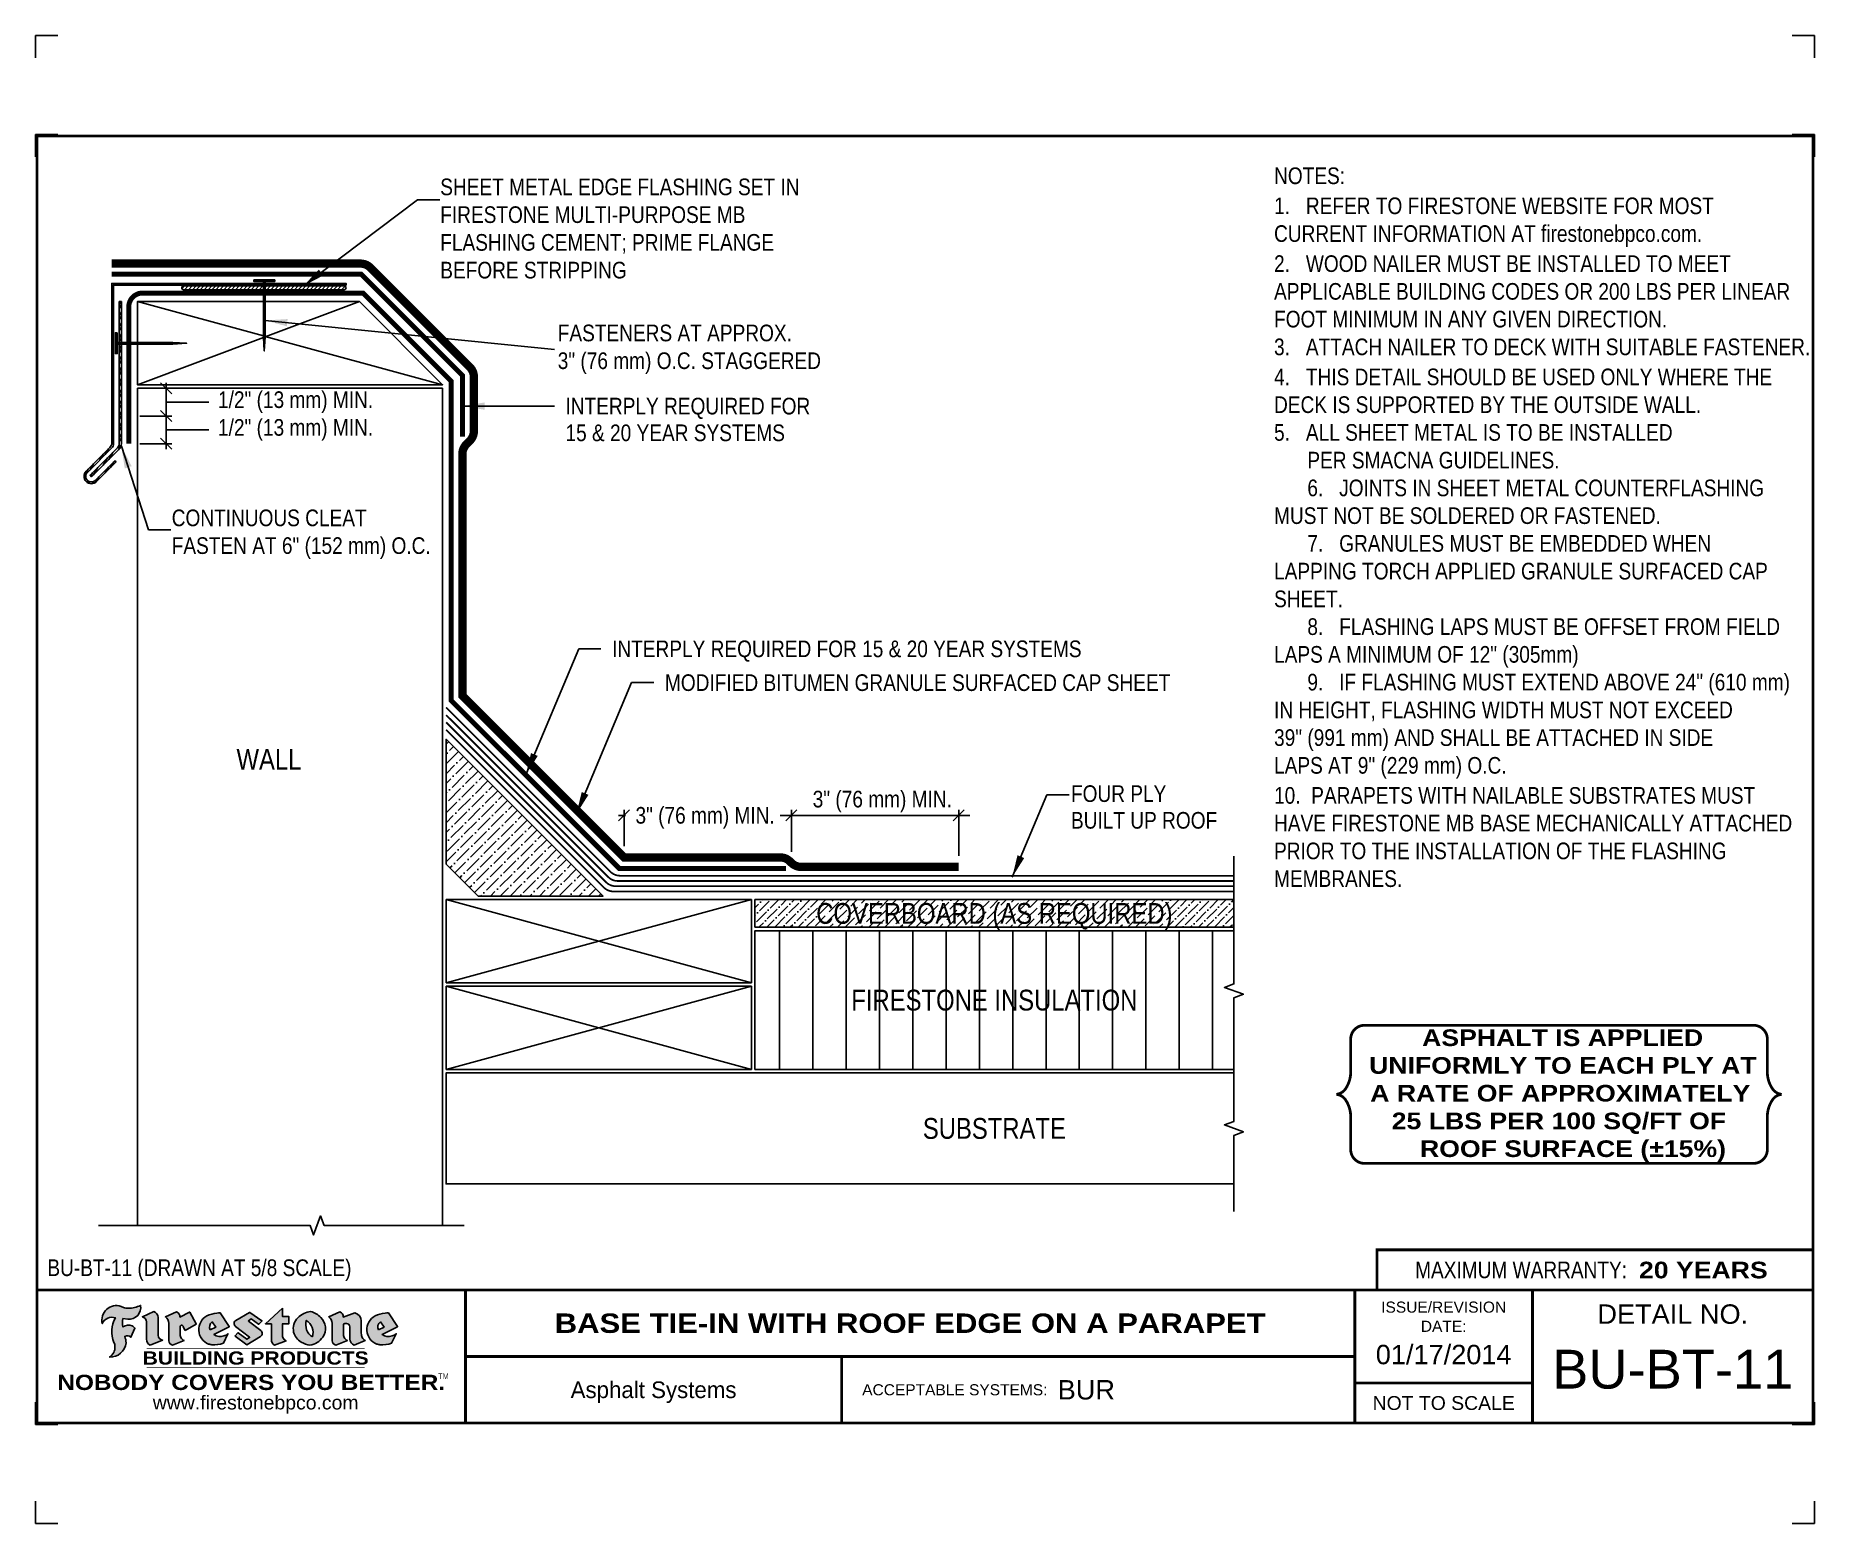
# Model space of a CAD drawing. Header units: inches. Extents: x -719.7 to -699.6, y -114.5 to -97.7.
import ezdxf
from ezdxf.enums import TextEntityAlignment as Align

# ---------------------------------------------------------------- set-up
doc = ezdxf.new("R2010")
doc.units = ezdxf.units.IN
doc.header["$MEASUREMENT"] = 0
doc.layers.get('0').update_dxf_attribs({"linetype": 'CONTINUOUS'})
doc.layers.get('DEFPOINTS').update_dxf_attribs({"linetype": 'CONTINUOUS'})
for name, color, linetype in [('FSBP-ACCESSORY-OTHER', 7, 'CONTINUOUS'), ('FSBP-ANNO-LABEL', 7, 'CONTINUOUS'), ('FSBP-ANNO-NOTE', 7, 'CONTINUOUS'), ('FSBP-COVERBOARD_CANT', 46, 'CONTINUOUS'), ('FSBP-INSULATION', 7, 'CONTINUOUS'), ('FSBP-MEMBRANE', 7, 'CONTINUOUS'), ('FSBP-SEALANTS', 1, 'CONTINUOUS'), ('FSBP-SUBSTRATE-GENERIC', 9, 'CONTINUOUS'), ('FSBP-TTLB', 7, 'CONTINUOUS'), ('FSBP-TTLB-BORDER', 7, 'CONTINUOUS'), ('FSBP-TTLB-TEXT', 7, 'CONTINUOUS'), ('FSBP-WALL-CURB', 9, 'CONTINUOUS'), ('FSBP-WOOD', 7, 'CONTINUOUS')]:
    doc.layers.add(name, color=color, linetype=linetype)
doc.styles.add('ARIAL', font='arial.ttf')
doc.styles.add('ARIAL_BOLD', font='')
doc.styles.add('ARIAL_NAR', font='ARIALN.TTF')
doc.styles.add('BANKGOTHIC', font='bgothm.ttf')
doc.styles.add('FSBP_ARIAL_NAR', font='ARIALN.TTF')
doc.styles.get('ARIAL_BOLD').set_extended_font_data('Arial Black')
doc.dimstyles.new('FSBP-DIM', dxfattribs={"dimtxt": 0.1875, "dimasz": 0.125, "dimexe": 0.0625, "dimexo": 0.125, "dimgap": 0.125, "dimtad": 0, "dimdec": 0, "dimzin": 1, "dimdsep": 46, "dimlunit": 4, "dimtxsty": 'ARIAL_NAR', "dimblk": 'OBLIQUE', "dimcen": 0.09375, "dimdle": 0.0625, "dimclrd": 256, "dimclre": 256, "dimclrt": 256, "dimadec": 0, "dimazin": 0, "dimtfac": 1, "dimtdec": 0, "dimtmove": 1, "dimatfit": 3, "dimfxl": 0, "dimtolj": 1, "dimtzin": 0, "dimlwd": -1, "dimlwe": -1, "dimarcsym": 0})
doc.dimstyles.new('FSBP-LEADER', dxfattribs={"dimtxt": 0.1875, "dimasz": 0.25, "dimexe": 0.0625, "dimexo": 0.125, "dimgap": 0.125, "dimtad": 0, "dimtih": 1, "dimtoh": 1, "dimdec": 4, "dimzin": 0, "dimdsep": 46, "dimlunit": 4, "dimtxsty": 'ARIAL_NAR', "dimcen": 0.09375, "dimclrd": 256, "dimclre": 256, "dimclrt": 256, "dimadec": 0, "dimazin": 0, "dimtfac": 1, "dimtdec": 4, "dimtofl": 0, "dimtmove": 0, "dimatfit": 3, "dimfxl": 0, "dimtolj": 1, "dimtzin": 0, "dimlwd": -1, "dimlwe": -1, "dimarcsym": 0})

msp = doc.modelspace()

# ---------------------------------------------------------------- texts
at = {"layer": 'DEFPOINTS', "style": 'ARIAL_NAR'}
msp.add_text('BU-BT-11 (DRAWN AT 5/8 SCALE)', height=0.1875, dxfattribs=at).set_placement((-719.5198163187681, -111.5917365816884), align=Align.MIDDLE_LEFT)
at = {"layer": 'FSBP-ANNO-LABEL', "style": 'ARIAL_NAR'}
for s, p in [('INTERPLY REQUIRED FOR', (-713.6853532856825, -101.8853136335501)), ('15 & 20 YEAR SYSTEMS', (-713.6853532856825, -102.1860948835501)), ('INTERPLY REQUIRED FOR 15 & 20 YEAR SYSTEMS', (-713.1607432761942, -104.6198300857751)), ('MODIFIED BITUMEN GRANULE SURFACED CAP SHEET', (-712.5655654618334, -105.0006237130033)), ('FOUR PLY', (-707.9934201617389, -106.2508170882263)), ('BUILT UP ROOF', (-707.9934201617389, -106.5515983382263))]:
    msp.add_text(s, height=0.1875, dxfattribs=at).set_placement(p, align=Align.MIDDLE_LEFT)
for s, p in [('WALL', (-717.0242746859255, -105.8647827613246)), ('COVERBOARD (AS REQUIRED)', (-708.8557492634064, -107.6005173162037)), ('FIRESTONE INSULATION', (-708.8557492634064, -108.5770798162037)), ('SUBSTRATE', (-708.8557492634064, -110.0223923162037))]:
    msp.add_text(s, height=0.234375, dxfattribs=at).set_placement(p, align=Align.MIDDLE_CENTER)
at = {"layer": 'FSBP-ANNO-LABEL', "char_height": 0.1875, "attachment_point": 1, "style": 'ARIAL_NAR'}
for s, width, insert in [('SHEET METAL EDGE FLASHING SET IN\\PFIRESTONE MULTI-PURPOSE MB\\PFLASHING CEMENT; PRIME FLANGE\\PBEFORE STRIPPING', 4.325969499621351, (-715.0958643081758, -99.32201433499722)), ('FASTENERS AT APPROX. \\P3" (76 mm) O.C. STAGGERED', 4.325969499621351, (-713.7726215868446, -100.9675549971698)), ('CONTINUOUS CLEAT\\PFASTEN AT 6" (152 mm) O.C.', 2.936934705778185, (-718.1196957209359, -103.0505387184344))]:
    msp.add_mtext_dynamic_manual_height_columns(s, width=width, gutter_width=5, heights=[0], dxfattribs=dict(at, insert=insert))
at = {"layer": 'FSBP-ANNO-NOTE', "char_height": 0.1875, "attachment_point": 1}
for s, width, heights, insert, style in [('NOTES:\\P{\\H0.083333x;\\P\\pi-0.375,l0.375;}1.   REFER TO FIRESTONE WEBSITE FOR MOST \\P\\pi0;CURRENT INFORMATION AT firestonebpco.com.\\P\\pl0;{\\H0.083333x;\\P\\pi-0.375,l0.375;}2.   WOOD NAILER MUST BE INSTALLED TO MEET APPLICABLE BUILDING CODES OR 200 LBS PER LINEAR FOOT MINIMUM IN ANY GIVEN DIRECTION.\\P3.   ATTACH NAILER TO DECK WITH SUITABLE FASTENER.{\\H0.083333x;\\P\\P}4.   THIS DETAIL SHOULD BE USED ONLY WHERE THE DECK IS SUPPORTED BY THE OUTSIDE WALL.\\P\\pi0,l0;5.   ALL SHEET METAL IS TO BE INSTALLED \\P\\pi0.375;PER SMACNA GUIDELINES.{\\H0.083333x; \\P\\pi-0.375,l0.375;}6.   JOINTS IN SHEET METAL COUNTERFLASHING MUST NOT BE SOLDERED OR FASTENED.\\P7.   GRANULES MUST BE EMBEDDED WHEN LAPPING TORCH APPLIED GRANULE SURFACED CAP SHEET.\\P8.   FLASHING LAPS MUST BE OFFSET FROM FIELD LAPS A MINIMUM OF 12" (305mm)\\P9.   IF FLASHING MUST EXTEND ABOVE 24" (610 mm) IN HEIGHT, FLASHING WIDTH MUST NOT EXCEED \\P\\pi0;39" (991 mm) AND SHALL BE ATTACHED IN SIDE  \\PLAPS AT 9" (229 mm) O.C.\\P{\\H0.083333x;\\P\\pi-0.375;}10.  PARAPETS WITH NAILABLE SUBSTRATES MUST HAVE FIRESTONE MB BASE MECHANICALLY ATTACHED PRIOR TO THE INSTALLATION OF THE FLASHING MEMBRANES.', 5.863954758959153, [8.83893035129768], (-705.7062552672469, -99.19662803454776), 'FSBP_ARIAL_NAR'), ('\\pi0.37984,l0.375;ASPHALT IS APPLIED \\P\\pi-0.21655;UNIFORMLY TO EACH PLY AT \\P\\pi0.17081,l0;A RATE OF APPROXIMATELY \\P\\pi0.41286;25 LBS PER 100 SQ/FT OF\\P\\pi0.27286,l0.375; ROOF SURFACE (±15%)', 4.503719929351178, [1.529031577059873], (-704.7941147788533, -108.9067194219369), 'ARIAL_BOLD')]:
    msp.add_mtext_dynamic_manual_height_columns(s, width=width, gutter_width=1.09375, heights=heights, dxfattribs=dict(at, insert=insert, style=style))

# ---------------------------------------------------------------- blocks, each defined once
blk = doc.blocks.new('_OBLIQUE')
at = {"color": 0, "linetype": 'ByBlock'}
blk.add_line((-0.5, -0.5), (0.5, 0.5), dxfattribs=at)
blk = doc.blocks.new('*D12')
at = {"layer": 'DEFPOINTS', "color": 0, "transparency": 16777216}
for p in [(-713.0260541681135, -106.4964664108369), (-713.0260541681135, -106.9692673162038), (-711.1418877831958, -107.0305340007638)]:
    blk.add_point(p, dxfattribs=at)
at = {"layer": 'FSBP-ANNO-LABEL', "transparency": 16777216}
for p, q in [((-713.0885541681135, -106.4964664108369), (-713.008774214794, -106.4964664108369)), ((-713.0260541681135, -106.8442673162038), (-713.0260541681135, -106.4339664108369)), ((-711.0793877831958, -106.4964664108369), (-711.2177186213424, -106.4964664108369)), ((-711.1418877831958, -106.9055340007638), (-711.1418877831958, -106.4339664108369))]:
    blk.add_line(p, q, dxfattribs=at)
at = {"layer": 'FSBP-ANNO-LABEL', "transparency": 16777216, "xscale": 0.125, "yscale": 0.125, "zscale": 0.125, "rotation": 180}
blk.add_blockref('_OBLIQUE', (-713.0260541681135, -106.4964664108369), dxfattribs=at)
at = {"layer": 'FSBP-ANNO-LABEL', "transparency": 16777216, "xscale": 0.125, "yscale": 0.125, "zscale": 0.125}
blk.add_blockref('_OBLIQUE', (-711.1418877831958, -106.4964664108369), dxfattribs=at)
at = {"layer": 'FSBP-ANNO-LABEL', "transparency": 16777216, "insert": (-712.1132464180682, -106.5234353532014), "char_height": 0.1875, "attachment_point": 5, "style": 'ARIAL_NAR'}
blk.add_mtext('\\A1;3" (76 mm) MIN.', dxfattribs=at)
blk = doc.blocks.new('*D13')
at = {"layer": 'DEFPOINTS', "color": 0, "transparency": 16777216}
for p in [(-711.1418877831958, -106.4964664108369), (-711.1418877831958, -107.0305340007638), (-709.2577213982779, -107.0762985662037)]:
    blk.add_point(p, dxfattribs=at)
at = {"layer": 'FSBP-ANNO-LABEL', "transparency": 16777216}
for p, q in [((-711.1418877831958, -106.4964664108369), (-711.2668877831958, -106.4964664108369)), ((-711.1418877831958, -106.9055340007638), (-711.1418877831958, -106.4339664108369)), ((-709.2577213982779, -106.4964664108369), (-711.1418877831958, -106.4964664108369)), ((-709.2577213982779, -106.9512985662037), (-709.2577213982779, -106.4339664108369)), ((-709.2577213982779, -106.4964664108369), (-709.1327213982779, -106.4964664108369))]:
    blk.add_line(p, q, dxfattribs=at)
at = {"layer": 'FSBP-ANNO-LABEL', "transparency": 16777216, "xscale": 0.125, "yscale": 0.125, "zscale": 0.125}
blk.add_blockref('_OBLIQUE', (-711.1418877831958, -106.4964664108369), dxfattribs=at)
at = {"layer": 'FSBP-ANNO-LABEL', "transparency": 16777216, "xscale": 0.125, "yscale": 0.125, "zscale": 0.125, "rotation": 180}
blk.add_blockref('_OBLIQUE', (-709.2577213982779, -106.4964664108369), dxfattribs=at)
at = {"layer": 'FSBP-ANNO-LABEL', "transparency": 16777216, "insert": (-710.1176093985123, -106.3404318385656), "char_height": 0.1875, "attachment_point": 5, "style": 'ARIAL_NAR'}
blk.add_mtext('\\A1;3" (76 mm) MIN.', dxfattribs=at)
blk = doc.blocks.new('TTLB-ASPHALT_1')
at = {"layer": 'FSBP-TTLB-TEXT'}
h = blk.add_hatch(color=1, dxfattribs=at)
edge = h.paths.add_edge_path()
edge.add_arc((1.037309769669577, -0.1982514792917272), 0.1319107607348553, 264.0410451462098, 370.3106169565175)
edge.add_arc((1.027551646585692, 0.1214293576525733), 0.3273056962876235, 270.05058356628535, 295.23459397187514, ccw=False)
edge.add_arc((1.022801957313334, -0.06680179986895496), 0.1391656561713503, 249.3281275763668, 272.0749124149863, ccw=False)
edge.add_line((0.9736743133014443, -0.1970076156048179), (0.9474927838574558, -0.1852745150568325))
edge.add_arc((0.8939498971398336, -0.3394262635682139), 0.1631857907024099, 70.84590087378872, 194.3325259843273)
edge.add_arc((0.8444260109029358, -0.4259936440910792), 0.1179914261095279, 70.96950098067128, 156.9641407594482, ccw=False)
edge.add_arc((1.153141409296893, -0.4684497516079489), 0.3110405457095052, 150.323113748316, 203.2084295854517)
edge.add_arc((0.7562495500623072, -0.6412608153899839), 0.1218587156617311, 0.8849157075190988, 24.346689398949877, ccw=False)
edge.add_arc((0.749378166569727, -0.6475258110744306), 0.1289731377238325, -58.36655102076742, 3.6216782311386737, ccw=False)
edge.add_arc((0.825669902954445, -0.5792158350996175), 0.1783301886510355, 267.2205474105585, 354.1381621173521)
edge.add_arc((0.7903121048625223, -0.6011409294291781), 0.2127878929608591, 0.9996158580669169, 21.00503380861242)
edge.add_arc((1.018807122639402, -0.5666691048185157), 0.0513639566841585, 40.821177131732725, 125.52727787225791, ccw=False)
edge.add_line((1.057676976260041, -0.5330924682126437), (1.102776947655911, -0.4308018311949837))
edge.add_arc((1.040858222524662, -0.4699705673995993), 0.07326744446031509, 32.31675181867256, 66.31481236598174)
edge.add_arc((1.03226251882532, -0.5063316993097686), 0.1102246948011782, 69.8179132332389, 125.254734720681)
edge.add_arc((1.127708877207283, -0.3689593535312383), 0.1659710644737306, 164.1569669952081, 196.5811013160487, ccw=False)
edge.add_line((0.9680425188342383, -0.3236487780942383), (1.023615334387159, -0.3294494641845773))
h = blk.add_hatch(color=1, dxfattribs=at)
edge = h.paths.add_edge_path()
edge.add_line((1.275239419159561, -0.6223407783464694), (1.415345367376062, -0.5660418822574371))
edge.add_arc((1.421019305783972, -0.5090099247487814), 0.05731350411836947, 181.9717871001989, 264.31851000495806, ccw=False)
edge.add_line((1.363739737527226, -0.5109819325197265), (1.363412352251203, -0.3102363679013962))
edge.add_arc((1.294263659668758, -0.3103491388304036), 0.06914878453844908, 0.0934405599591014, 72.42834396969012)
edge.add_line((1.315139561173908, -0.2444268274366692), (1.186839444240604, -0.3024209471341379))
edge.add_arc((1.175246268095293, -0.3585110609420923), 0.05727567197445628, -0.017399788185912257, 78.322067691347, ccw=False)
edge.add_line((1.232521937428658, -0.3585284546236807), (1.232574268422297, -0.555126496687123))
edge.add_arc((1.305699496415485, -0.5558575689677241), 0.07312888236350451, 179.4272023230205, 245.3845503102953)
h = blk.add_hatch(color=1, dxfattribs=at)
edge = h.paths.add_edge_path()
edge.add_line((1.792026821926584, -0.3839679064720229), (1.722158956877934, -0.2518542302253621))
edge.add_arc((1.720119655279632, -0.2529327078887889), 0.002306916790721916, 27.87197133405528, 117.3766794470726)
edge.add_line((1.719058846382097, -0.250884159729182), (1.610638460368705, -0.3070279753467702))
edge.add_arc((1.547088841662969, -0.306102665849437), 0.06355635479880158, 359.165808011073, 425.8793658831422)
edge.add_line((1.573061729235633, -0.2480956029480268), (1.446879247402876, -0.3051325108639702))
edge.add_arc((1.407812067100195, -0.3703571330466247), 0.07602957263902092, -3.441403975725109, 59.07992244284969, ccw=False)
edge.add_line((1.483704536400296, -0.3749210150788969), (1.483704536400296, -0.5723838140635706))
edge.add_arc((1.540537465180449, -0.5682544061150878), 0.05698275005415228, 184.1557352478595, 255.3066498366543)
edge.add_line((1.526084036778343, -0.6233736605654059), (1.657291340682093, -0.570650514527486))
edge.add_arc((1.688298576827208, -0.502139038842401), 0.07520153584805701, 207.5160880841914, 245.649226723163, ccw=False)
edge.add_arc((1.721050197024908, -0.491448816845633), 0.1093332836229113, 179.4823365255141, 204.5537900001094, ccw=False)
edge.add_line((1.611721375809452, -0.4904610114968335), (1.611721375809452, -0.4126404716788983))
edge.add_arc((1.628589765097189, -0.4141592990360436), 0.01693662875851165, 28.356188110622497, 174.8549701683584, ccw=False)
edge.add_arc((1.627340435522399, -0.4197189881350454), 0.02111886817708033, 22.216893572439517, 40.10213956426492, ccw=False)
edge.add_line((1.646891420738257, -0.4117336534413738), (1.666638796144639, -0.4549750258192233))
edge.add_arc((1.668737246926753, -0.4540167099035415), 0.002306916790685597, 204.5451281842828, 299.6323508190067)
edge.add_line((1.669877862091766, -0.4560219186518992), (1.791128135493295, -0.3870515928837648))
edge.add_line((1.791128135493295, -0.3870515928837648), (1.792026821926584, -0.3839679064720229))
h = blk.add_hatch(color=1, dxfattribs=at)
h.paths.add_polyline_path([(2.063388732080512, -0.2583237030618903, 0.02524281661523788), (2.025024361750752, -0.2610532129309178, 0.1213611957758757), (1.901773912052249, -0.3008158885520373, 0.6151668103976068), (1.93274136141747, -0.6099060679591872, 0.05306812109568645), (1.967936229862175, -0.617865745600497, 0.1150932231766138), (2.099126721549737, -0.5994933789882708), (2.151195569562105, -0.4944891916583316, -0.08755405562188731), (2.104230609512001, -0.5187113292177372, -0.265591761123442), (1.992692314386659, -0.5010701623316862), (2.165347897647223, -0.4141184325909109, 0.4518949533370738), (2.166222728871162, -0.4107679608846269)])
h.paths.add_polyline_path([(2.014217313945437, -0.4188965037300676), (1.951113654018855, -0.4515330109460507, -0.3720533890450154), (1.973177450672722, -0.3607130665457561)], flags=16)
h = blk.add_hatch(color=1, dxfattribs=at)
edge = h.paths.add_edge_path()
edge.add_arc((2.260407392426799, -0.3775796671688738), 0.0415245022322573, 123.20805433950699, 232.2027298779723, ccw=False)
edge.add_line((2.237665217914071, -0.3428366421988329), (2.393535971665983, -0.2540943745380986))
edge.add_arc((2.394677353533154, -0.2560991469722467), 0.00230691679074142, 55.64644466176969, 119.65426054492929, ccw=False)
edge.add_line((2.395979141996861, -0.2541946229174954), (2.531809646140459, -0.3470380726374032))
edge.add_arc((2.530468902927936, -0.3489153772789848), 0.00230691679070047, -42.73110123842042, 54.46613537395791, ccw=False)
edge.add_line((2.532163440279987, -0.3504807552658491), (2.498457913851155, -0.3869673252714421))
edge.add_arc((2.496763376499132, -0.385401947284592), 0.002306916790673087, 233.75270768949161, 317.26889876139137, ccw=False)
edge.add_line((2.495399362263356, -0.38726241234572), (2.413849913492982, -0.3274738082119626))
edge.add_arc((2.412485899257177, -0.3293342732731332), 0.002306916790719977, 53.75270768979654, 124.4135619297866)
edge.add_line((2.41118211687575, -0.3274311136421062), (2.382933981293377, -0.346782838468144))
edge.add_arc((2.384237763674776, -0.3486859980991568), 0.002306916790694806, 124.4135619293765, 231.8459020253658)
edge.add_line((2.382812599816248, -0.3505000469010184), (2.519899969301207, -0.4581994452042721))
edge.add_arc((2.494247019847677, -0.4908523236374407), 0.0415245022322573, -55.21225898295228, 51.84590202520451, ccw=False)
edge.add_line((2.517938320565804, -0.5249552055672808), (2.364434947484597, -0.6179520922513717))
edge.add_arc((2.363239601923482, -0.6159790200102009), 0.002306916790727131, 233.2955624372974, 301.2087215702374, ccw=False)
edge.add_line((2.361860787187538, -0.6178285429225383), (2.231266621301074, -0.5204709167214361))
edge.add_arc((2.232647938930654, -0.518623262347532), 0.002306916790697738, 135.5134179846412, 233.2179869199849, ccw=False)
edge.add_line((2.231002150870836, -0.5170067083764565), (2.262839375599356, -0.4845937328397696))
edge.add_arc((2.264485163659231, -0.4862102868108593), 0.002306916790748635, 53.03528399994502, 135.5134179853723, ccw=False)
edge.add_line((2.265872365996302, -0.4843670465239001), (2.361834678328762, -0.5565872257804898))
edge.add_arc((2.363221880665748, -0.55474398549363), 0.00230691679062697, 233.0352840000717, 302.2362632414427)
edge.add_line((2.36445241715569, -0.5566953042850713), (2.39428499383348, -0.5378823484768844))
edge.add_arc((2.393054457343538, -0.5359310296853721), 0.002306916790685158, 302.2362632406162, 412.202729876843)
edge.add_line((2.394468296066179, -0.5341081404551886), (2.234958295420142, -0.4103916733127022))
h = blk.add_hatch(color=1, dxfattribs=at)
edge = h.paths.add_edge_path()
edge.add_line((2.763460561272041, -0.2072496393923444), (2.763460561272041, -0.2969520779963801))
edge.add_arc((2.765767478062685, -0.2969520779963943), 0.00230691679065842, 179.9999999996471, 269.9999999996471)
edge.add_line((2.765767478062685, -0.2992589947870528), (2.835417693520355, -0.2992589947870528))
edge.add_arc((2.835417693520355, -0.3015659115777538), 0.002306916790701052, 0, 90, ccw=False)
edge.add_line((2.837724610311056, -0.3015659115777538), (2.837724610311056, -0.3790761307453892))
edge.add_arc((2.835417693520355, -0.3790761307453749), 0.002306916790686842, 269.99999999964706, 359.99999999964706, ccw=False)
edge.add_line((2.835417693520355, -0.3813830475360618), (2.765767478062685, -0.3813830475360618))
edge.add_arc((2.765767478062685, -0.3836899643267202), 0.00230691679065842, 90.00000000035294, 180.0000000003529)
edge.add_line((2.763460561272041, -0.3836899643267344), (2.763460561272041, -0.5033995910642801))
edge.add_arc((2.836735953378934, -0.5071368822038522), 0.07337063740681407, 177.0802527808789, 245.3249543133826)
edge.add_line((2.806105814540615, -0.5738080530967267), (2.674529557384915, -0.6226036013049594))
edge.add_arc((2.708610405062075, -0.5642984087917995), 0.0675351734460605, 177.0345319916277, 239.69264280249, ccw=False)
edge.add_line((2.641165668230087, -0.560804539009709), (2.641165668230087, -0.3836899643267344))
edge.add_arc((2.638858751439443, -0.3836899643267202), 0.00230691679065842, 359.9999999996471, 449.999999999647)
edge.add_line((2.638858751439443, -0.3813830475360618), (2.572857950769389, -0.3813830475360618))
edge.add_line((2.572857950769389, -0.3813830475360618), (2.763460561272041, -0.2072496393923444))
h = blk.add_hatch(color=1, dxfattribs=at)
edge = h.paths.add_edge_path(flags=16)
edge.add_arc((2.940363509127394, -0.4847985213681483), 0.1684614578629417, 344.5558804047865, 417.0140046669545)
edge.add_arc((3.194458079644619, -0.3883534532477739), 0.1684614578629416, 164.5558804047865, 237.0140046669546)
edge = h.paths.add_edge_path()
edge.add_arc((3.069375116502187, -0.4399344555144893), 0.1828726885096673, 136.0914512150047, 191.213418978326)
edge.add_arc((3.064939550433394, -0.4318234379590393), 0.18031488047485, 194.0167254156723, 240.666373083186)
edge.add_arc((3.098047041778983, -0.3845058757092517), 0.2378525180183701, 239.2975390661776, 264.2889872773176)
edge.add_arc((3.048844782126224, -0.419023238379296), 0.203760689247156, 277.1986764832035, 326.503572961274)
edge.add_arc((3.077739326803538, -0.434104661646515), 0.1713748657917091, 325.3768876809903, 406.3828327799087)
edge.add_arc((3.011839488065931, -0.4896144380417837), 0.257194564585, 44.2846255351977, 73.82901434867308)
edge.add_arc((3.117152499586979, -0.4983433120546721), 0.2579560664039132, 97.50292863483669, 134.1039137579027)
h = blk.add_hatch(color=1, dxfattribs=at)
edge = h.paths.add_edge_path()
edge.add_line((3.322690228557462, -0.5721896537377091), (3.322690228557462, -0.3749210150788969))
edge.add_arc((3.24679775925739, -0.3703571330465678), 0.076029572638996, 356.5585960242387, 419.0799224428129)
edge.add_line((3.285864939560099, -0.3051325108639702), (3.412047421392799, -0.2480956029480268))
edge.add_arc((3.386074533820164, -0.3061026658494939), 0.06355635479883807, 0.3962622833877276, 65.87936588318718, ccw=False)
edge.add_line((3.449629368605429, -0.3056631084210863), (3.580526418688805, -0.2593848434574539))
edge.add_arc((3.555744121700968, -0.3530904070730259), 0.09692726601172152, 2.366977007666776, 75.18615851992018, ccw=False)
edge.add_line((3.652588689330287, -0.3490873311063041), (3.652588689330287, -0.4883770011386872))
edge.add_arc((3.761877549389567, -0.4914934052703757), 0.1093332836229049, 178.3666365323574, 204.5537900000422)
edge.add_arc((3.729125929191724, -0.502183627267101), 0.07520153584796149, 207.5160880841713, 245.2240541443095)
edge.add_line((3.697611150971852, -0.5704631245385627), (3.572585913552643, -0.6207021253773775))
edge.add_arc((3.595347186007587, -0.5526356419907756), 0.0717713151919874, 180.3328587115751, 251.51018566665869, ccw=False)
edge.add_line((3.523577081955409, -0.5530525936986663), (3.523577081955409, -0.4153032515383615))
edge.add_arc((3.486319529276869, -0.4148773504126382), 0.03725998689428563, 359.3450650296066, 449.0500281941025)
edge.add_arc((3.482769874121715, -0.4419622099033518), 0.06447454900600776, 86.29402372314017, 119.8211331593848)
edge.add_line((3.450707067966732, -0.3860252459975726), (3.450707067966732, -0.4904610114968335))
edge.add_arc((3.560035889182245, -0.4914488168456472), 0.1093332836229753, 179.4823365255069, 204.5537900001023)
edge.add_arc((3.527284268984403, -0.5021390388425004), 0.07520153584796385, 207.5160880841699, 245.6492267231416)
edge.add_line((3.496277032839316, -0.570650514527486), (3.365069728935509, -0.6233736605654059))
edge.add_arc((3.379502486061938, -0.5682868177318028), 0.05694615642555721, 183.9298782390169, 255.318496325343, ccw=False)
h = blk.add_hatch(color=1, dxfattribs=at)
h.paths.add_polyline_path([(3.957695472291277, -0.2583237030618903, 0.02524281661523822), (3.919331101961575, -0.2610532129309178, 0.1085638477195505), (3.807890832595604, -0.2939221658134414, 0.6425897848490651), (3.827048101628293, -0.6099060679591872, 0.05306812109569052), (3.862242970072884, -0.617865745600497, 0.1150932231766133), (3.993433461760503, -0.5994933789882708), (4.045502309772871, -0.4944891916583316, -0.08755405562189084), (3.998537349722767, -0.5187113292177372, -0.2655917611234366), (3.886999054597368, -0.5010701623316862), (4.059654637857989, -0.4141184325909109, 0.4518949533370731), (4.060529469081928, -0.4107679608846269)])
h.paths.add_polyline_path([(3.90852405415626, -0.4188965037300676), (3.845420394229677, -0.4515330109460507, -0.3720533890450147), (3.867484190883488, -0.3607130665457561)], flags=16)
blk.add_line((16.84110496735593, 0), (20, 0))
at = {"layer": 'DEFPOINTS', "linetype": 'Continuous', "ltscale": 1.75}
for points in [[(-0.015625, 13.88083333333333), (-0.015625, 14.13083333333333), (0.234375, 14.13083333333333)], [(20.01562500000003, 13.88083333333333), (20.01562500000003, 14.13083333333333), (19.76562500000003, 14.13083333333333)], [(-0.015625, -2.380833333333342), (-0.015625, -2.630833333333342), (0.234375, -2.630833333333342)], [(20.01562500000003, -2.380833333333342), (20.01562500000003, -2.630833333333342), (19.76562500000003, -2.630833333333342)]]:
    blk.add_lwpolyline(points, dxfattribs=at)
at = {"layer": 'DEFPOINTS', "color": 1}
for points in [[(0.234375, 13.015625), (-0.015625, 13.015625), (-0.015625, 12.765625)], [(20.015625, 12.765625), (20.015625, 13.015625), (19.765625, 13.015625)], [(0.234375, -1.515625), (-0.015625, -1.515625), (-0.015625, -1.265625)], [(20.015625, -1.265625), (20.015625, -1.515625), (19.765625, -1.515625)]]:
    blk.add_lwpolyline(points, dxfattribs=at)
at = {"layer": 'FSBP-TTLB', "const_width": 0.03125}
blk.add_lwpolyline([(15.09028770518938, 0), (20, 0), (20, 0.4512598240669945), (15.09028770518938, 0.4512598240669945)], close=True, dxfattribs=at)
for points in [[(0, 0), (0, -1.5), (20, -1.5), (20, 0), (0, 0)], [(4.825208527206769, 0), (4.825208527206769, -0.75)], [(14.84028770518938, 0), (14.84028770518938, -1.5)], [(16.84110496735593, 0), (16.84110496735593, -1.5)], [(20, 0), (20, -1.5)], [(4.825208527206769, -0.75), (14.84028770518938, -0.75)], [(4.825208527206769, -0.75), (4.825208527206769, -1.5)], [(14.84028770518938, -1.048740175933006), (16.84110496735593, -1.048740175933006)]]:
    blk.add_lwpolyline(points, dxfattribs=at)
at = {"layer": 'FSBP-TTLB-BORDER', "const_width": 0.03125}
blk.add_lwpolyline([(20, 0), (20, 13), (0, 13), (0, 0)], dxfattribs=at)
at = {"layer": 'FSBP-TTLB-TEXT', "color": 1}
blk.add_line((0.7358432058323388, -0.379822754145593), (0.7358432058323388, -0.379822754145593), dxfattribs=at)
for points in [[(1.023615323725323, -0.3294494630716969, 0.5000510906601082), (1.167090420776901, -0.1746414942047778, -0.1103304102359608), (1.027840608309816, -0.2058762110801382, -0.09957876667165425), (0.9736743133014443, -0.1970076156048179), (0.9474927838574558, -0.1852745150568325, 0.5978159689075124), (0.7358432058323388, -0.379822754145593, -0.3938834584182213), (0.8828996422548698, -0.3144510229727047, 0.2349406564350952), (0.86727108227484, -0.5910237178633082, -0.1027304183841549), (0.8780937320133262, -0.6393788197974146, -0.2772692352614086), (0.8170223912655956, -0.7573362346216896, 0.3985429150902959), (1.003067614090241, -0.5974286950643517, 0.0875124847930418), (0.9889600163401155, -0.5248671157293501, -0.3874031597924062), (1.057676976260041, -0.5330924682126437), (1.102776947655911, -0.4308018311949837, 0.1494423498871741), (1.07029056398062, -0.4028746979725923, 0.2467195073738216), (0.9686394281704906, -0.4163228904100862, -0.1424285161541127), (0.9680425188342383, -0.3236487780942383), (1.023615334387159, -0.3294494641845773)], [(2.166222728871162, -0.4107679608846269), (2.063388732080512, -0.2583237030618903, 0.02524281661523788), (2.025024361750752, -0.2610532129309178, 0.1085638477195265), (1.913584092384895, -0.2939221658134414, 0.6425897848491228), (1.93274136141747, -0.6099060679591872, 0.05306812109568648), (1.967936229862175, -0.617865745600497, 0.1150932231766137), (2.099126721549737, -0.5994933789882708), (2.151195569562105, -0.4944891916583316, -0.0875540556218873), (2.104230609512001, -0.5187113292177372, -0.2655917611234418), (1.992692314386659, -0.5010701623316862), (2.165347897647223, -0.4141184325909109)], [(2.763460561272041, -0.2072496393923444), (2.763460561272041, -0.2969520779963801, 0.4142135623730958), (2.765767478062685, -0.2992589947870528), (2.835417693520355, -0.2992589947870528, -0.414213562373095), (2.837724610311056, -0.3015659115777538), (2.837724610311056, -0.3790761307453892, -0.4142135623730938), (2.835417693520355, -0.3813830475360618), (2.765767478062685, -0.3813830475360618, 0.4142135623730958), (2.763460561272041, -0.3836899643267344), (2.763460561272041, -0.5033995910642801, 0.3068985753588853), (2.806105814540615, -0.5738080530967267), (2.674529557384915, -0.6226036013049594, -0.2804194150632976), (2.641165668230087, -0.560804539009709), (2.641165668230087, -0.3836899643267344, 0.414213562373095), (2.638858751439443, -0.3813830475360618), (2.572857950769389, -0.3813830475360618), (2.763460561272041, -0.2072496393923444)], [(4.060529469081928, -0.4107679608846269), (3.957695472291277, -0.2583237030618903, 0.02524281661523788), (3.919331101961575, -0.2610532129309178, 0.1085638477195265), (3.807890832595604, -0.2939221658134414, 0.6425897848491228), (3.827048101628293, -0.6099060679591872, 0.05306812109568648), (3.862242970072884, -0.617865745600497, 0.1150932231766137), (3.993433461760503, -0.5994933789882708), (4.045502309772871, -0.4944891916583316, -0.0875540556218873), (3.998537349722767, -0.5187113292177372, -0.2655917611234418), (3.886999054597368, -0.5010701623316862), (4.059654637857989, -0.4141184325909109)], [(4.059654637857989, -0.4141184325909109, 0.4518949533370731), (4.060529469081928, -0.4107679608846269, 0.4518949533370731)]]:
    blk.add_lwpolyline(points, format="xyb", dxfattribs=at)
for points in [[(1.275239419159561, -0.6223407783464694), (1.415345367376062, -0.5660418822574371, -0.3756100036733062), (1.363739737527226, -0.5109819325197265), (1.363412352251203, -0.3102363679013962, 0.3265360292958048), (1.315139561173908, -0.2444268274366692), (1.186839444240604, -0.3024209471341379, -0.3557863980845349), (1.232521937428658, -0.3585284546236807), (1.232574268422297, -0.555126496687123, 0.2960110723418457)], [(1.792026821926584, -0.3839679064720229), (1.722158956877934, -0.2518542302253621, 0.4116839150163434), (1.719058846382097, -0.250884159729182), (1.610638460368705, -0.3070279753467702, 0.2996033003794034), (1.573061729235633, -0.2480956029480268), (1.446879247402876, -0.3051325108639702, -0.2797757560995365), (1.483704536400296, -0.3749210150788969), (1.483704536400296, -0.5723838140635706, 0.320828638474519), (1.526084036778343, -0.6233736605654059), (1.657291340682093, -0.570650514527486, -0.1679398621276611), (1.621603752698661, -0.5368819723450571, -0.1098333365370753), (1.611721375809452, -0.4904610114968335), (1.611721375809452, -0.4126404716788983, -0.743334502655012), (1.64349420176768, -0.4061152228778298, -0.07819791644735608), (1.646891420738257, -0.4117336534413738), (1.666638796144639, -0.4549750258192233, 0.4404648714563479), (1.669877862091766, -0.4560219186518992), (1.791128135493295, -0.3870515928837648)], [(1.951113654018855, -0.4515330109460507), (2.014217313945437, -0.4188965037300676), (1.973177450672722, -0.3607130665457561, 0.3720533890450154)], [(2.234958295420142, -0.4103916733127022, -0.5150044486718882), (2.237665217914071, -0.3428366421988329), (2.393535971665983, -0.2540943745380986, -0.2867822934100265), (2.395979141996861, -0.2541946229174954), (2.531809646140459, -0.3470380726374032, -0.4515027974650387), (2.532163440279987, -0.3504807552658491), (2.498457913851155, -0.3869673252714421, -0.3814439164929681), (2.495399362263356, -0.38726241234572), (2.413849913492982, -0.3274738082119626, 0.3184718635035665), (2.41118211687575, -0.3274311136421062), (2.382933981293377, -0.346782838468144, 0.5064094529656681), (2.382812599816248, -0.3505000469010184), (2.519899969301207, -0.4581994452042721, -0.5043597839115849), (2.517938320565804, -0.5249552055672808), (2.364434947484597, -0.6179520922513717, -0.3053163970316367), (2.361860787187538, -0.6178285429225383), (2.231266621301074, -0.5204709167214361, -0.4541703869768119), (2.231002150870836, -0.5170067083764565), (2.262839375599356, -0.4845937328397696, -0.3762644290664977), (2.265872365996302, -0.4843670465239001), (2.361834678328762, -0.5565872257804898, 0.3114700032088108), (2.36445241715569, -0.5566953042850713), (2.39428499383348, -0.5378823484768844, 0.520381097387146), (2.394468296066179, -0.5341081404551886)], [(2.937624918725987, -0.3131105398334029, 0.2452625673097023), (2.889993533867141, -0.4754966266250307, 0.2064059665179019), (2.976604338974084, -0.5890186876871866, 0.1094800500670344), (3.074378098474654, -0.6211778035979165, 0.2185147641853038), (3.218764944843201, -0.5314757029352819, 0.3689489483072479), (3.195959963110113, -0.3100352223135445, 0.1296305888694145), (3.0834694040758, -0.242595816912754, 0.1610736375384317)], [(3.10274193015772, -0.5296595419651595, 0.3271311138286319), (3.032079658614293, -0.3434924326507627, 0.3271311138286322)], [(3.322690228557462, -0.5721896537377091), (3.322690228557462, -0.3749210150788969, 0.2797757560995341), (3.285864939560099, -0.3051325108639702), (3.412047421392799, -0.2480956029480268, -0.2937618496109166), (3.449629368605429, -0.3056631084210863), (3.580526418688805, -0.2593848434574539, -0.3288760160581939), (3.652588689330287, -0.3490873311063041), (3.652588689330287, -0.4883770011386872, 0.114762897203527), (3.662431105063263, -0.536926560769686, 0.166032965990522), (3.697611150971852, -0.5704631245385627), (3.572585913552643, -0.6207021253773775, -0.3209557512194564), (3.523577081955409, -0.5530525936986663), (3.523577081955409, -0.4153032515383615, 0.4127061514896111), (3.48693727661589, -0.3776224848030694, 0.1473421876160361), (3.450707067966732, -0.3860252459975726), (3.450707067966732, -0.4904610114968335, 0.1098333365370753), (3.460589444855941, -0.5368819723450855, 0.1679398621276611), (3.496277032839316, -0.570650514527486), (3.365069728935509, -0.6233736605654059, -0.3219729545308964), (3.322690228557462, -0.5721896537377091, 29.1476284739)], [(3.845420394229677, -0.4515330109460507), (3.90852405415626, -0.4188965037300676), (3.867484190883488, -0.3607130665457561, 0.3720533890450154)]]:
    blk.add_lwpolyline(points, format="xyb", close=True, dxfattribs=at)
at = {"layer": 'FSBP-TTLB-TEXT'}
for points, const_width in [([(1.233926579809207, -0.6584455781731435), (3.691229482685259, -0.6584455781731577)], 0.0078125), ([(9.061522829276782, -0.75), (9.061522829276782, -1.5)], 0.03125), ([(1.233926579809207, -0.8761560960495984), (3.691229482685259, -0.8761560960495842)], 0.0078125)]:
    blk.add_lwpolyline(points, dxfattribs=dict(at, const_width=const_width))
at = {"layer": 'FSBP-TTLB-TEXT', "color": 1}
for centre, start, end in [((1.789987520328282, -0.3850463841354355), 299.6323508193319, 27.87197133380463), ((2.164310260790558, -0.412058050385383), 296.7304547840455, 34.00233684987403)]:
    blk.add_arc(centre, 0.00230691679068068, start, end, dxfattribs=at)
at = {"layer": 'FSBP-TTLB-TEXT', "style": 'ARIAL_NAR'}
blk.add_text('MAXIMUM WARRANTY:', height=0.1875, dxfattribs=at).set_placement((17.90516569312837, 0.2256299120335257), align=Align.MIDDLE_RIGHT)
at = {"layer": 'FSBP-TTLB-TEXT'}
for s, height, style, p in [('20 YEARS', 0.1875, 'ARIAL_BOLD', (18.03987100774941, 0.2240244307510579)), ('ACCEPTABLE SYSTEMS:', 0.125, 'ARIAL', (9.292812815915624, -1.125))]:
    blk.add_text(s, height=height, dxfattribs=dict(at, style=style)).set_placement(p, align=Align.MIDDLE_LEFT)
for s, height, style, p in [('ISSUE/REVISION', 0.125, 'ARIAL', (15.84069633627263, -0.1938496373466023)), ('DETAIL NO.', 0.21875, 'ARIAL', (18.42055248367797, -0.2724398367368792)), ('DATE:', 0.125, 'ARIAL', (15.84069633627263, -0.409973105348854)), ('www.firestonebpco.com', 0.15625, 'ARIAL', (2.462578031247233, -1.268657306740124)), ('Asphalt Systems', 0.1875, 'BANKGOTHIC', (6.943365678241776, -1.125)), ('NOT TO SCALE', 0.15625, 'ARIAL', (15.84069633627263, -1.274370087966503))]:
    blk.add_text(s, height=height, dxfattribs=dict(at, style=style)).set_placement(p, align=Align.MIDDLE_CENTER)
at = {"layer": 'FSBP-TTLB-TEXT', "lineweight": 18, "style": 'ARIAL_BOLD'}
blk.add_text('BUILDING PRODUCTS', height=0.1484375, dxfattribs=at).set_placement((2.462578031247233, -0.7673008371113639), align=Align.MIDDLE_CENTER)
at = {"layer": 'FSBP-TTLB-TEXT', "color": 1}
for s, height, style, p in [('NOBODY COVERS YOU BETTER.', 0.171875, 'ARIAL_BOLD', (2.412604263603384, -1.041650450587369)), ('TM', 0.0625, 'BANKGOTHIC', (4.576671173373001, -0.9725745042934193))]:
    blk.add_text(s, height=height, dxfattribs=dict(at, style=style)).set_placement(p, align=Align.MIDDLE_CENTER)
at = {"layer": 'FSBP-TTLB-TEXT'}
for tag, height, style, p in [('DETAIL_DESCP_LINE_1', 0.21875, 'ARIAL_BOLD', (9.832748116198076, -0.375)), ('ISSUE_REV_DATE', 0.21875, 'ARIAL', (15.84069633627263, -0.7282559425942452)), ('DETAIL_NUMBER', 0.4375, 'ARIAL', (18.42055248367797, -0.8931630692489421))]:
    blk.add_attdef(tag, text='', height=height, dxfattribs=dict(at, style=style)).set_placement(p, align=Align.MIDDLE_CENTER)
at = {"layer": 'FSBP-TTLB-TEXT', "style": 'ARIAL'}
blk.add_attdef('ACCPT_SYSTEMS', text='', height=0.21875, dxfattribs=at).set_placement((11.49438170418193, -1.125), align=Align.MIDDLE_LEFT)
blk = doc.blocks.new('*D10')
at = {"layer": 'DEFPOINTS', "color": 0, "transparency": 16777216}
for p in [(-718.5061975632066, -101.6846610857957), (-718.1819757013999, -101.6846610857957), (-718.6030039077814, -101.9971610857956)]:
    blk.add_point(p, dxfattribs=at)
at = {"layer": 'FSBP-ANNO-LABEL', "transparency": 16777216}
for p, q in [((-718.3811975632066, -101.6846610857957), (-718.1194757013999, -101.6846610857957)), ((-718.1819757013999, -102.0596610857956), (-718.1819757013999, -101.6221610857957)), ((-718.1819757013999, -101.8409110857957), (-717.952596534116, -101.8409110857956)), ((-717.952596534116, -101.8409110857956), (-717.702596534116, -101.8409110857956)), ((-718.4780039077814, -101.9971610857956), (-718.1194757013999, -101.9971610857956))]:
    blk.add_line(p, q, dxfattribs=at)
at = {"layer": 'FSBP-ANNO-LABEL', "transparency": 16777216, "xscale": 0.125, "yscale": 0.125, "zscale": 0.125}
for p, rotation in [((-718.1819757013999, -101.6846610857957), 90), ((-718.1819757013999, -101.9971610857956), 270)]:
    blk.add_blockref('_OBLIQUE', p, dxfattribs=dict(at, rotation=rotation))
at = {"layer": 'FSBP-ANNO-LABEL', "transparency": 16777216, "insert": (-716.724701752397, -101.8409110857957), "char_height": 0.1875, "attachment_point": 5, "style": 'ARIAL_NAR'}
blk.add_mtext('\\A1;1/2" (13 mm) MIN.', dxfattribs=at)
blk = doc.blocks.new('*D11')
at = {"layer": 'DEFPOINTS', "color": 0, "transparency": 16777216}
for p in [(-718.5061975632066, -101.9971610857956), (-718.1819757013999, -101.9971610857956), (-718.6030039077814, -102.3096610857956)]:
    blk.add_point(p, dxfattribs=at)
at = {"layer": 'FSBP-ANNO-LABEL', "transparency": 16777216}
for p, q in [((-718.1819757013999, -102.3721610857956), (-718.1819757013999, -101.9346610857956)), ((-718.3811975632066, -101.9971610857956), (-718.1194757013999, -101.9971610857956)), ((-718.1819757013999, -102.1534110857956), (-717.952596534116, -102.1534110857955)), ((-717.952596534116, -102.1534110857955), (-717.702596534116, -102.1534110857955)), ((-718.4780039077814, -102.3096610857956), (-718.1194757013999, -102.3096610857956))]:
    blk.add_line(p, q, dxfattribs=at)
at = {"layer": 'FSBP-ANNO-LABEL', "transparency": 16777216, "xscale": 0.125, "yscale": 0.125, "zscale": 0.125}
for p, rotation in [((-718.1819757013999, -101.9971610857956), 90), ((-718.1819757013999, -102.3096610857956), 270)]:
    blk.add_blockref('_OBLIQUE', p, dxfattribs=dict(at, rotation=rotation))
at = {"layer": 'FSBP-ANNO-LABEL', "transparency": 16777216, "insert": (-716.724701752397, -102.1534110857956), "char_height": 0.1875, "attachment_point": 5, "style": 'ARIAL_NAR'}
blk.add_mtext('\\A1;1/2" (13 mm) MIN.', dxfattribs=at)

# ---------------------------------------------------------------- dimensions: what is measured, and where the dimension line sits
at = {"layer": 'FSBP-ANNO-LABEL'}
for base, p1, p2, picture, middle in [((-718.1819757013999, -101.6846610857957), (-718.6030039077814, -101.9971610857956), (-718.5061975632066, -101.6846610857957), '*D10', (-717.577596534116, -101.8409110857957)), ((-718.1819757013999, -101.9971610857956), (-718.6030039077814, -102.3096610857956), (-718.5061975632066, -101.9971610857956), '*D11', (-717.577596534116, -102.1534110857956))]:
    dim = msp.add_linear_dim(base=base, p1=p1, p2=p2, angle=90, text='1/2" (13 mm) MIN.', dimstyle='FSBP-DIM', override={"dimtoh": 1}, dxfattribs=at)
    dim.commit()
    dim.dimension.update_dxf_attribs({"geometry": picture, "text_midpoint": middle, "dimtype": 160})
for base, p1, p2, picture, middle in [((-711.1418877831958, -106.4964664108369), (-709.2577213982779, -107.0762985662037), (-711.1418877831958, -107.0305340007638), '*D13', (-710.1176093985123, -106.3404318385656)), ((-713.0260541681135, -106.4964664108369), (-711.1418877831958, -107.0305340007638), (-713.0260541681135, -106.9692673162038), '*D12', (-712.1132464180682, -106.5234353532014))]:
    dim = msp.add_linear_dim(base=base, p1=p1, p2=p2, angle=180, text='3" (76 mm) MIN.', dimstyle='FSBP-DIM', dxfattribs=at)
    dim.commit()
    dim.dimension.update_dxf_attribs({"geometry": picture, "text_midpoint": middle, "dimtype": 160})

# ---------------------------------------------------------------- hatches: boundary and pattern name
at = {"layer": 'FSBP-ACCESSORY-OTHER', "ltscale": 1.75}
h = msp.add_hatch(dxfattribs=at)
h.set_pattern_fill('STEEL', color=9, scale=0.5, angle=15, style=0)
h.set_pattern_definition([(59.99999999999999, (-179.0066469222575, 18.26166666666667), (-0.05412658773652741, 0.03125000000000001), []), (59.99999999999999, (-179.0147350174169, 18.2918518487382), (-0.05412658773652741, 0.03125000000000001), [])])
h.paths.add_polyline_path([(-716.1555957700318, -100.5026984912208), (-717.0671499277516, -100.5026984912208), (-717.0671499277516, -100.5222297412207), (-716.1555957700318, -100.5222297412208)])
h.paths.add_polyline_path([(-717.0866811777516, -100.5026984912208), (-718.7942062045921, -100.5026984912208), (-718.7942062045921, -100.6574157911107), (-718.794206204592, -102.2972879737888, -0.1989123673796458), (-718.8170884873118, -102.352530691069), (-719.0830209392767, -102.6184631430338, 1), (-718.9660862376098, -102.7353978447008), (-718.7451153684889, -102.5144269755799), (-718.758926047809, -102.5006162962599), (-718.9798969169298, -102.7215871653807, -1), (-719.0692102599567, -102.6322738223538), (-718.7975572373118, -102.3606207997091, 0.1989123673796458), (-718.774674954592, -102.3053780824289), (-718.7746749545921, -100.6574157911107), (-718.7746749545921, -100.5222297412208), (-717.0866811777515, -100.5222297412207)])
h.paths.add_polyline_path([(-718.6867843295921, -100.7080985857957), (-718.7111983920921, -100.7080985857957), (-718.7111983920921, -101.1670829607956), (-718.6867843295921, -101.1670829607956)], flags=17)
h.paths.add_polyline_path([(-718.6867843295921, -101.1866142107957), (-718.7111983920921, -101.1866142107956), (-718.711198392092, -102.3096610857956, -0.1989123673796689), (-718.7297902468019, -102.3545457935858), (-719.0383642677634, -102.6631198145472), (-719.021100918613, -102.6803831636973), (-718.7125268976519, -102.3718091427359, 0.1989123673796689), (-718.686784329592, -102.3096610857956)], flags=17)
at = {"layer": 'FSBP-COVERBOARD_CANT'}
h = msp.add_hatch(dxfattribs=at)
h.set_pattern_fill('ANSI36', color=256, scale=0.625, style=0)
h.set_pattern_definition([(45, (-684.9245195010517, -48.63112044556762), (0.04143203796014927, 0.1519174725205473), [0.1953125, -0.0390625, 0, -0.0390625])])
h.paths.add_polyline_path([(-715.029635063207, -105.6374378632373), (-715.0296350632069, -107.0436878632373), (-714.6681181102407, -107.4052048162037), (-713.2618681102407, -107.4052048162037)])
h = msp.add_hatch(dxfattribs=at)
h.set_pattern_fill('ANSI36', color=256, scale=0.5, style=0)
h.set_pattern_definition([(45, (-905.5245073130062, -27.85789369184018), (0.03314563036811942, 0.1215339780164378), [0.15625, -0.03125, 0, -0.03125])])
h.paths.add_polyline_path([(-706.158425963606, -107.4442673162037), (-711.5530725632069, -107.4442673162037), (-711.5530725632069, -107.7567673162037), (-706.158425963606, -107.7567673162037)])
h.paths.add_polyline_path([(-710.9387051169193, -107.8634697590754), (-706.7727934098934, -107.8634697590754), (-706.7727934098934, -107.4023137648736), (-710.9387051169193, -107.4023137648736)], flags=9)
at = {"layer": 'FSBP-INSULATION'}
h = msp.add_hatch(dxfattribs=at)
h.set_pattern_fill('LINE', color=256, scale=3, angle=90, style=0)
h.set_pattern_definition([(90, (-905.5245073130062, -27.85789369184018), (-0.375, 2.296136913416957e-17), [])])
h.paths.add_polyline_path([(-706.158425963606, -108.5504617393335), (-706.0511026269085, -108.5113992393335), (-706.2657493003035, -108.4332742393335), (-706.158425963606, -108.3942117393335), (-706.158425963606, -107.7958298162037), (-711.5530725632069, -107.7958298162037), (-711.553072563207, -109.3583298162037), (-706.158425963606, -109.3583298162037)])
h.paths.add_polyline_path([(-710.5274297502755, -108.7588963023906), (-707.1840687765374, -108.7588963023906), (-707.1840687765374, -108.3951034562105), (-710.5274297502755, -108.3951034562105)], flags=24)
at = {"layer": 'FSBP-SEALANTS'}
h = msp.add_hatch(dxfattribs=at)
h.set_pattern_fill('ANSI31', color=256, scale=0.25, style=0)
h.set_pattern_definition([(45, (-725.6593906200396, -52.74951784635155), (-0.02209708691207961, 0.02209708691207962), [])])
h.paths.add_polyline_path([(-716.1766895200318, -100.5316047412208), (-717.0671499277516, -100.5316047412208), (-717.0671499277516, -100.5737922412208), (-716.1766895200318, -100.5737922412208, 1)])
h.paths.add_polyline_path([(-717.0866811777516, -100.5316047412208), (-717.9852316941115, -100.5316047412207, 1), (-717.9852316941115, -100.5737922412208), (-717.0866811777516, -100.5737922412208)])

# ---------------------------------------------------------------- linework, layer by layer
at = {"layer": 'FSBP-ACCESSORY-OTHER'}
msp.add_lwpolyline([(-718.7746749545921, -100.5222297412208), (-718.7746749545921, -100.6574157911107), (-718.774674954592, -102.3053780824289, -0.1989123673796458), (-718.7975572373118, -102.3606207997091), (-719.0692102599567, -102.6322738223538, 1), (-718.9798969169298, -102.7215871653807), (-718.758926047809, -102.5006162962599), (-718.745115368489, -102.5144269755799), (-718.9660862376098, -102.7353978447008, -0.9999999999999621), (-719.0830209392767, -102.6184631430338), (-718.8170884873118, -102.352530691069, 0.1989123673796458), (-718.794206204592, -102.2972879737888), (-718.7942062045921, -100.6574157911107), (-718.7942062045921, -100.5026984912208), (-717.0866811777516, -100.5026984912208)], format="xyb", dxfattribs=at)
for points in [[(-717.0866811777516, -100.5222297412207), (-718.7746749545921, -100.5222297412208)], [(-717.0866811777516, -100.4831672412208), (-717.0866811777516, -101.1081672412208), (-717.0769155527516, -101.2644172412208), (-717.0671499277516, -101.1081672412208), (-717.0671499277516, -100.4831672412208)], [(-717.0671499277516, -100.5026984912208), (-716.1555957700318, -100.5026984912208), (-716.1555957700318, -100.5222297412207), (-717.0671499277516, -100.5222297412207)], [(-718.7335982054851, -101.1866142107956), (-718.1085982054851, -101.1866142107956), (-717.9523482054851, -101.1768485857956), (-718.1085982054851, -101.1670829607956), (-718.7335982054851, -101.1670829607956)]]:
    msp.add_lwpolyline(points, dxfattribs=at)
for points in [[(-716.9597280527516, -100.4831672412208), (-717.1941030527516, -100.4831672412208), (-717.1941030527516, -100.4636359912208), (-716.9597280527516, -100.4636359912208)], [(-718.7335982054851, -101.0596610857956), (-718.7335982054851, -101.2940360857956), (-718.7531294554851, -101.2940360857956), (-718.7531294554851, -101.0596610857956)]]:
    msp.add_lwpolyline(points, close=True, dxfattribs=at)
at = {"layer": 'FSBP-ACCESSORY-OTHER', "ltscale": 1.75}
msp.add_lwpolyline([(-718.6867843295921, -101.1670829607956), (-718.6867843295921, -100.7080985857957), (-718.7111983920921, -100.7080985857957), (-718.7111983920921, -101.1670829607956)], dxfattribs=at)
msp.add_lwpolyline([(-718.6867843295921, -101.1866142107956), (-718.686784329592, -102.3096610857956, -0.1989123673796689), (-718.7125268976519, -102.3718091427359), (-719.0211009186131, -102.6803831636973), (-719.0383642677633, -102.6631198145472), (-718.7297902468019, -102.3545457935858, 0.1989123673796689), (-718.711198392092, -102.3096610857956), (-718.7111983920921, -101.1866142107956)], format="xyb", dxfattribs=at)
at = {"layer": 'FSBP-ANNO-NOTE', "const_width": 0.03125}
msp.add_lwpolyline([(-704.8434773121894, -109.3989340820537), (-704.8434773121894, -109.0166480510709, -0.414213562373095), (-704.6872273121894, -108.8603980510709), (-700.3077222336045, -108.8603980510709, -0.414213562373095), (-700.1514722336045, -109.0166480510709), (-700.1514722336045, -109.3989340820537, 0.1409083258157955), (-700.0930246074171, -109.5770751321567, 0.2244532195272858), (-699.9889611897041, -109.6383561722536, 0.2244532195272858), (-700.0930246074171, -109.6996372123504, 0.1409083258157939), (-700.1514722336045, -109.8777782624534), (-700.1514722336045, -110.2600642934362, -0.414213562373095), (-700.3077222336045, -110.4163142934362), (-704.6872273121894, -110.4163142934362, -0.414213562373095), (-704.8434773121894, -110.2600642934362), (-704.8434773121894, -109.8777782624534, 0.1409083258157955), (-704.9019249383769, -109.6996372123504, 0.2244532195272858), (-705.0059883560898, -109.6383561722536, 0.2244532195272858), (-704.9019249383769, -109.5770751321567, 0.1409083258157939)], format="xyb", close=True, dxfattribs=at)
at = {"layer": 'FSBP-COVERBOARD_CANT'}
for p, q in [((-711.5530725632069, -107.4442673162037), (-711.5530725632069, -107.7567673162037)), ((-711.5530725632069, -107.4442673162037), (-706.158425963606, -107.4442673162037)), ((-711.5530725632069, -107.7567673162037), (-706.158425963606, -107.7567673162037))]:
    msp.add_line(p, q, dxfattribs=at)
msp.add_lwpolyline([(-715.0296350632069, -107.0436878632373), (-714.6681181102407, -107.4052048162037), (-713.2618681102407, -107.4052048162037), (-715.0296350632069, -105.6374378632373)], close=True, dxfattribs=at)
at = {"layer": 'FSBP-INSULATION', "linetype": 'Continuous'}
msp.add_lwpolyline([(-706.158425963606, -109.3583298162037), (-706.158425963606, -108.5504617393335), (-706.0511026269085, -108.5113992393335), (-706.2657493003035, -108.4332742393335), (-706.158425963606, -108.3942117393335), (-706.158425963606, -106.9559860662037)], dxfattribs=at)
at = {"layer": 'FSBP-INSULATION'}
msp.add_lwpolyline([(-706.158425963606, -107.7958298162037), (-711.5530725632069, -107.7958298162037), (-711.553072563207, -109.3583298162038), (-706.158425963606, -109.3583298162037)], dxfattribs=at)
at = {"layer": 'FSBP-MEMBRANE'}
for points, const_width in [([(-718.7942062045921, -100.2800422412208), (-715.993211993847, -100.2800422412208, -0.1989230163888586), (-715.8827220322676, -100.3258113338649), (-714.7625731320524, -101.4460520334575, -0.1989017184138537), (-714.7168130936317, -101.5565329408134), (-714.7168130936317, -102.1657815393976, -0.1989123673797478), (-714.7625776590713, -102.2762669739581), (-714.8003454031922, -102.3140347180789, 0.1989123673796759), (-714.8461099686318, -102.4245201526393), (-714.8461099686318, -105.1492115156855), (-713.0260541681135, -106.9692673162038), (-711.2678753368766, -106.9692673162038, -0.198912367379658), (-711.1573899023161, -107.0150318816434), (-711.1418877831958, -107.0305340007638, 0.1989123673795803), (-711.0314023486354, -107.0762985662033), (-709.2577213982779, -107.0762985662037)], 0.09375), ([(-717.0866811777516, -100.6112922412208), (-718.4467539077815, -100.6112922412208, 0.4142135623731251), (-718.6030039077815, -100.7675422412208), (-718.6030039077815, -101.1670829607956)], 0.05624999999999999), ([(-706.158425963606, -107.1758102849538), (-713.0700243146711, -107.1758102849538, -0.1989123673796564), (-713.1805097492314, -107.1300457195142), (-715.0296350632069, -105.2809204055385)], 0.01953125), ([(-706.158425963606, -107.2353968734954), (-713.0947058877803, -107.2353968734954, -0.1989123673796557), (-713.2051913223407, -107.1896323080558), (-715.0296350632069, -105.3651885671896)], 0.01953125), ([(-706.158425963606, -107.2937627589121), (-713.1188818290999, -107.2937627589121, -0.198912367379657), (-713.2293672636603, -107.2479981934725), (-715.0296350632069, -105.4477303939259)], 0.01953125), ([(-706.158425963606, -107.3533493474538), (-713.1435634022092, -107.3533493474538, -0.1989123673796563), (-713.2540488367697, -107.3075847820142), (-715.0296350632069, -105.531998555577)], 0.01953125)]:
    msp.add_lwpolyline(points, format="xyb", dxfattribs=dict(at, const_width=const_width))
at = {"layer": 'FSBP-MEMBRANE', "const_width": 0.05624999999999999}
for points in [[(-718.7942062045921, -100.3972297412208), (-715.9892338885317, -100.3972297412208), (-714.8461099686316, -101.5403536611208), (-714.8461099686316, -102.2305024085184)], [(-711.2031544677558, -107.0950485662037), (-713.0781544677558, -107.0950485662037), (-714.9718912186318, -105.2013118153277), (-714.9718912186318, -101.6055024085184), (-715.9660199142652, -100.6112922412208), (-717.0671499277516, -100.6112922412208)], [(-718.6030039077815, -101.1866142107956), (-718.6030039077813, -102.3096610857956)]]:
    msp.add_lwpolyline(points, dxfattribs=at)
at = {"layer": 'FSBP-SEALANTS'}
for points in [[(-717.0866811777516, -100.5737922412208), (-717.9852316941115, -100.5737922412208, -1), (-717.9852316941115, -100.5316047412207), (-717.0866811777516, -100.5316047412208)], [(-716.1766895200318, -100.5316047412208), (-716.1766895200318, -100.5316047412208, -0.9999999999999999), (-716.1766895200318, -100.5737922412208), (-716.1766895200318, -100.5737922412208)]]:
    msp.add_lwpolyline(points, format="xyb", dxfattribs=at)
for points in [[(-717.0671499277516, -100.5316047412208), (-716.1766895200318, -100.5316047412208)], [(-717.0671499277516, -100.5737922412208), (-716.1766895200318, -100.5737922412208)]]:
    msp.add_lwpolyline(points, dxfattribs=at)
at = {"layer": 'FSBP-SUBSTRATE-GENERIC'}
for points in [[(-706.158425963606, -110.9598923162038), (-706.158425963606, -110.1005173162038), (-706.0511026269085, -110.0614548162038), (-706.2657493003034, -109.9833298162038), (-706.158425963606, -109.9442673162038), (-706.158425963606, -109.3583298162037)], [(-706.158425963606, -109.3973923162039), (-715.0296350632069, -109.3973923162038), (-715.0296350632069, -110.6473923162038), (-706.158425963606, -110.6473923162038)]]:
    msp.add_lwpolyline(points, dxfattribs=at)
at = {"layer": 'FSBP-WALL-CURB', "linetype": 'Continuous'}
for p, q in [((-718.5061975632068, -101.6846610857956), (-717.8055005166513, -101.6846610857955)), ((-717.8055005166513, -101.6846610857955), (-716.2074854856836, -101.6846610857955)), ((-716.2074854856836, -101.6846610857955), (-715.0686975632069, -101.6846610857956))]:
    msp.add_line(p, q, dxfattribs=at)
at = {"layer": 'FSBP-WALL-CURB', "linetype": 'Continuous', "ltscale": 1.75}
for p, q in [((-718.5061975632066, -101.6846610857957), (-718.5061975632069, -111.1147617135493)), ((-715.0686975632067, -101.6846610857956), (-715.068697563207, -111.1147617135493))]:
    msp.add_line(p, q, dxfattribs=at)
at = {"layer": 'FSBP-WALL-CURB'}
msp.add_lwpolyline([(-718.9435022351836, -111.1147617135493), (-716.560601481484, -111.1147617135493), (-716.521538981484, -111.2220850502467), (-716.443413981484, -111.0074383768519), (-716.404351481484, -111.1147617135493), (-714.8256723068301, -111.1147617135493)], dxfattribs=at)
at = {"layer": 'FSBP-WOOD'}
for p, q in [((-718.5061975632066, -100.7080985857957), (-717.0866811777516, -101.0952394181925)), ((-716.0061975632067, -100.7080985857957), (-717.0671499277516, -101.1059557225001)), ((-717.0863689517956, -101.1131628565166), (-718.5061975632066, -101.6455985857957)), ((-717.0671499277516, -101.1005661227379), (-715.0686975632067, -101.6455985857957))]:
    msp.add_line(p, q, dxfattribs=at)
at = {"layer": 'FSBP-WOOD', "ltscale": 1.75}
for p, q in [((-711.5921350632069, -107.4442673162037), (-715.0296350632069, -107.4442673162037)), ((-715.0296350632069, -107.4442673162037), (-715.0296350632069, -108.3817673162037)), ((-715.0296350632069, -108.3817673162037), (-711.5921350632069, -107.4442673162037)), ((-711.5921350632069, -108.3817673162037), (-715.0296350632069, -107.4442673162037)), ((-711.5921350632069, -108.3817673162037), (-711.5921350632069, -107.4442673162037)), ((-715.0296350632069, -108.3817673162037), (-711.5921350632069, -108.3817673162037)), ((-711.5921350632069, -108.4208298162037), (-715.0296350632069, -108.4208298162037)), ((-715.0296350632069, -109.3583298162037), (-711.5921350632069, -108.4208298162037)), ((-711.5921350632069, -109.3583298162037), (-715.0296350632069, -108.4208298162037)), ((-715.0296350632069, -108.4208298162037), (-715.0296350632069, -109.3583298162037)), ((-711.5921350632069, -109.3583298162037), (-711.5921350632069, -108.4208298162037)), ((-715.0296350632069, -109.3583298162037), (-711.5921350632069, -109.3583298162037))]:
    msp.add_line(p, q, dxfattribs=at)
at = {"layer": 'FSBP-WOOD'}
msp.add_lwpolyline([(-718.5061975632066, -101.1866142107956), (-718.5061975632066, -101.6455985857957), (-715.0686975632067, -101.6455985857957), (-716.0061975632067, -100.7080985857957), (-718.5061975632066, -100.7080985857957), (-718.5061975632066, -101.1670829607956)], dxfattribs=at)

# ---------------------------------------------------------------- block references
msp.add_blockref('TTLB-ASPHALT_1', (-719.6369736728426, -111.8417365816885)).add_auto_attribs({'DETAIL_DESCP_LINE_1': 'BASE TIE-IN WITH ROOF EDGE ON A PARAPET', 'ACCPT_SYSTEMS': 'BUR', 'ISSUE_REV_DATE': '01/17/2014', 'DETAIL_NUMBER': 'BU-BT-11'})

msp.set_redraw_order([(e.dxf.handle, doc.entitydb.next_handle()) for e in msp.query("TEXT MTEXT ATTDEF DIMENSION ARC_DIMENSION")])  # texts and dimensions are drawn at this point

# ---------------------------------------------------------------- leaders
at = {"layer": 'FSBP-ANNO-LABEL'}
for points in [[(-716.6371021573075, -100.5316047412208), (-715.3516431970165, -99.561364049111), (-715.1016431970165, -99.561364049111)], [(-717.0671499277516, -100.920438168946), (-713.8103532856825, -101.2486258209437)], [(-714.8461099686316, -101.8853136335502), (-713.8103532856825, -101.8853136335501)], [(-718.686784329592, -102.3373392454566), (-718.3802173683544, -103.2779566218783), (-718.1302173683544, -103.2779566218783)], [(-714.1326800234901, -106.0405230104694), (-713.5357432761942, -104.6198300857751), (-713.2857432761942, -104.6198300857751)], [(-713.5617040836855, -106.4789164288015), (-712.9405654618334, -105.0006237130033), (-712.6905654618334, -105.0006237130033)], [(-708.6545276906015, -107.1912985662038), (-708.2644262192978, -106.2628678694763), (-708.0144262192978, -106.2628678694763)]]:
    msp.add_leader(points, dimstyle='FSBP-LEADER', dxfattribs=at)

doc.saveas('drawing.dxf')
